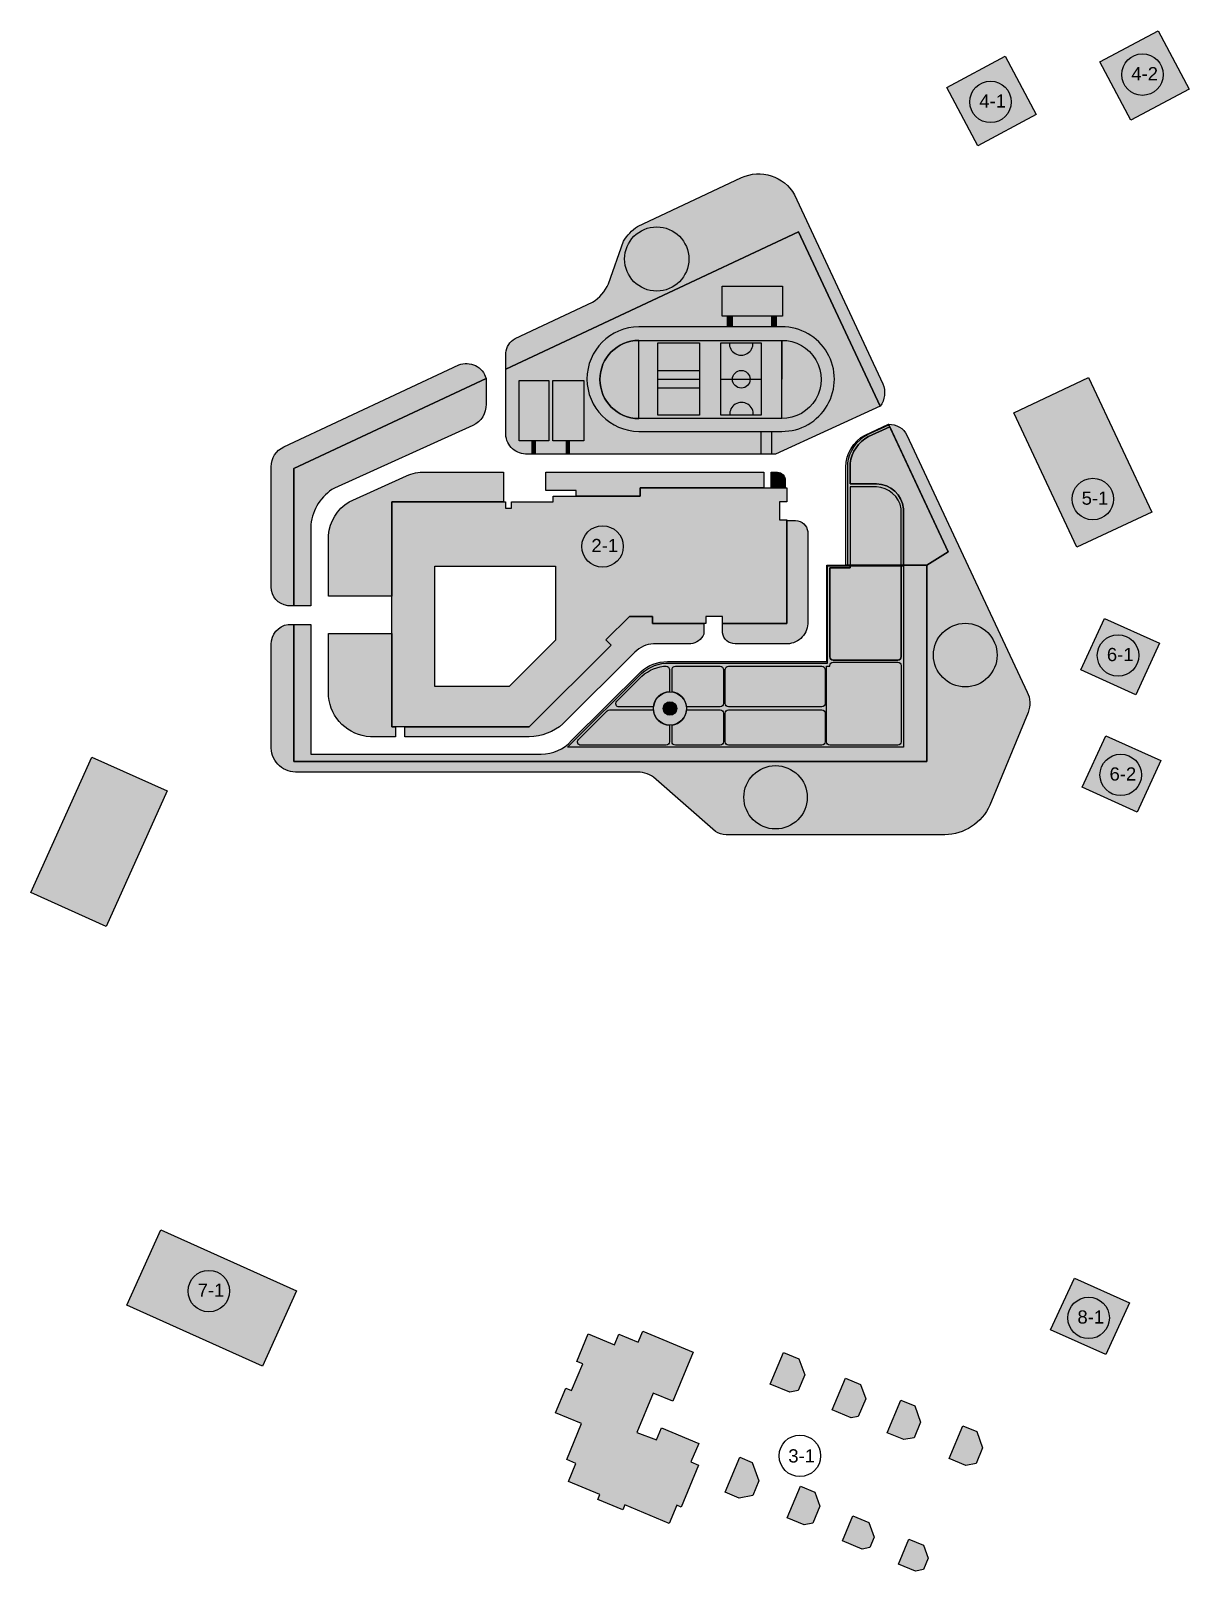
# Model space of a CAD drawing. Header units: millimetres. Extents: x 2242357 to 2245404, y 378014 to 382094.
# Drawn here: x 2244488.4 to 2244839, y 380883.2 to 381349.5 of the extents above; entities that cross this region are included whole.
import ezdxf

# ---------------------------------------------------------------- set-up
doc = ezdxf.new("R2010")
doc.units = ezdxf.units.MM
for name, color, linetype, true_color in [('детский сад', 7, 'Continuous', 0x000000), ('школа_контур_здания', 7, 'Continuous', 0x000000), ('школа_озеленение', 7, 'Continuous', 0x000000), ('школа_стадион', 7, 'Continuous', 0x000000), ('школа_стадион_дорожки_штриховка', 7, 'Continuous', 0x6d6b5f), ('школа_стадион_игра_штриховка', 7, 'Continuous', 0x3e738e), ('школа_стадион_озеленение_штриховка', 7, 'Continuous', 0x50ef34), ('школа_стадион_поле_штриховка', 7, 'Continuous', 0x419b31), ('школа_тропинки_площадки', 7, 'Continuous', 0x000000)]:
    doc.layers.add(name, color=color, linetype=linetype, true_color=true_color)
for name, color, linetype, transparency in [('детский сад_штриховка', 60, 'Continuous', 0.5), ('подписи_мвд', 250, 'Continuous', 0.4), ('торговый_центр_здание', 250, 'Continuous', 0.4), ('торговый_центр_подписи_здание', 250, 'Continuous', 0.4), ('торговый_центр_штриховка_здание', 240, 'Continuous', 0.4)]:
    doc.layers.add(name, color=color, linetype=linetype, transparency=transparency)
for name, color, linetype, true_color, transparency in [('школа_дорожки', 7, 'Continuous', 0x000000, 0.5), ('школа_дорожки_штриховки', 7, 'Continuous', 0xe5d73e, 0.5), ('школа_здание_штриховка', 7, 'Continuous', 0xae5b56, 0.5), ('школа_озеленение_штриховка', 7, 'Continuous', 0x4dd15e, 0.5), ('школа_розовая_площадка', 7, 'Continuous', 0x000000, 0.5), ('школа_розовая_площадка_штриховка', 7, 'Continuous', 0xd8749c, 0.5), ('школа_сад', 7, 'Continuous', 0x000000, 0.5), ('школа_сад_штриховка', 7, 'Continuous', 0x2d8650, 0.5), ('школа_штриховка_тропинки_площадки', 7, 'Continuous', 0xf4c085, 0.5)]:
    doc.layers.add(name, color=color, linetype=linetype, true_color=true_color, transparency=transparency)
doc.styles.get("Standard").update_dxf_attribs({"font": 'arial.ttf'})

msp = doc.modelspace()

# ---------------------------------------------------------------- texts
at = {"layer": 'подписи_мвд', "char_height": 4, "attachment_point": 1}
for s, insert in [('2-1', (2244658.066470641, 381195.6740359081)), ('3-1', (2244717.652889746, 380920.1414432105))]:
    msp.add_mtext_dynamic_manual_height_columns(s, width=36.1200985237956, gutter_width=12.5, heights=[0], dxfattribs=dict(at, insert=insert))
at = {"layer": 'торговый_центр_подписи_здание', "char_height": 4, "attachment_point": 1}
for s, insert in [('4-2', (2244821.442790408, 381338.4734400989)), ('4-1', (2244775.460186686, 381330.2188697064)), ('5-1', (2244806.416274839, 381210.0201700242)), ('6-1', (2244814.044006085, 381162.6768665773)), ('6-2', (2244814.847065655, 381126.532243904)), ('7-1', (2244538.918951245, 380970.2933603727)), ('8-1', (2244805.139510736, 380962.1805488118))]:
    msp.add_mtext_dynamic_manual_height_columns(s, width=36.1200985237956, gutter_width=12.5, heights=[0], dxfattribs=dict(at, insert=insert))

# ---------------------------------------------------------------- blocks, each defined once
blk = doc.blocks.new('A$C4AC02E62')
at = {"layer": 'школа_дорожки_штриховки'}
h = blk.add_hatch(color=256, dxfattribs=at)
h.dxf.hatch_style = 1
edge = h.paths.add_edge_path()
edge.add_line((174.4633956807666, 62.6175263186451), (174.4633956807666, 93.47889421170112))
edge.add_arc((185.8270755572211, 92.03654062064619), 11.45485068502281, 117.9066491774152, 172.7663200540998, ccw=False)
edge.add_line((180.4658346185461, 102.1593218498165), (186.9290976035409, 105.1121931516682))
edge.add_line((186.9290976035409, 105.1121931516682), (187.2152615236118, 104.5001035872265))
edge.add_line((187.2152615236118, 104.5001035872265), (180.754621587228, 101.5484306777362))
edge.add_arc((185.7833552858622, 92.11982371969944), 10.68582199837325, 118.0731649939531, 172.6930768982207)
edge.add_line((175.184311971534, 93.4788942115847), (175.184311971534, 87.21507368609309))
edge.add_line((175.184311971534, 87.21507368609309), (183.1243120287545, 87.21507368603488))
edge.add_arc((183.1841734120703, 79.06811827749111), 8.147175327315177, 4.6902556427817785, 90.42098461649312, ccw=False)
edge.add_line((191.3040663567372, 79.7343047237373), (191.3040663567372, 62.6175263186451))
edge.add_line((191.3040663567372, 62.6175263186451), (190.6575565645471, 62.6175263186451))
edge.add_line((190.6575565645471, 62.6175263186451), (190.6575565645471, 79.7343047237955))
edge.add_arc((182.7667465731823, 78.334582833254), 8.013994240744369, 10.05885580555814, 87.44274897878823)
edge.add_line((183.1243120287545, 86.34059623791836), (175.184311971534, 86.34059623791836))
edge.add_line((175.184311971534, 86.34059623791836), (175.184311971534, 62.6175263186451))
edge.add_line((175.184311971534, 62.6175263186451), (174.4633956807666, 62.6175263186451))
h = blk.add_hatch(color=256, dxfattribs=at)
h.dxf.hatch_style = 1
edge = h.paths.add_edge_path()
edge.add_line((120.5335660534911, 33.00400760630146), (168.3885185029358, 33.00400760630146))
edge.add_line((168.3885185029358, 33.00400760630146), (168.3885185029358, 62.41468411381356))
edge.add_line((168.3885185029358, 62.41468411381356), (175.184311971534, 62.41468411381356))
edge.add_line((175.184311971534, 62.41468411381356), (175.184311971534, 61.80294204247184))
edge.add_line((175.184311971534, 61.80294204247184), (169.0664443718269, 61.80294204247184))
edge.add_line((169.0664443718269, 61.80294204247184), (169.0664443718269, 34.9373064073734))
edge.add_arc((170.0664443718269, 34.9373064073734), 1, 180, 270)
edge.add_line((170.0664443718269, 33.9373064073734), (189.6575565645471, 33.93730640743161))
edge.add_arc((189.6575565646344, 34.93730640734429), 0.9999999999126885, 269.9999999949974, 360.0000000016676)
edge.add_line((190.6575565645471, 34.9373064073734), (190.6575565645471, 62.41468411381356))
edge.add_line((190.6575565645471, 62.41468411381356), (191.3040663567372, 62.41468411381356))
edge.add_line((191.3040663567372, 62.41468411381356), (191.3040663567372, 7.512140350649133))
edge.add_line((191.3040663567372, 7.512140350649133), (90.6172829605639, 7.512140350649133))
edge.add_line((90.6172829605639, 7.512140350649133), (89.65896267443895, 7.512140350649133))
edge.add_line((89.65896267443895, 7.512140350649133), (112.1165984622203, 29.93307498807553))
edge.add_arc((120.2598098608171, 20.6840406806503), 12.32300805413053, 88.72706689856187, 131.3619526215606, ccw=False)
edge = h.paths.add_edge_path(flags=16)
edge.add_line((168.0693973009475, 9.15263952803798), (168.0693973009475, 32.02757314615883))
edge.add_line((168.0693973009475, 32.02757314615883), (169.0532165500335, 32.02757314615883))
edge.add_line((169.0532165500335, 32.02757314615883), (169.0532165500335, 32.30987864197232))
edge.add_arc((170.0532165500335, 32.30987864197232), 1, 90, 180, ccw=False)
edge.add_line((170.0532165500335, 33.30987864197232), (189.6575565645471, 33.30987864197232))
edge.add_arc((189.6575565645471, 32.30987864197232), 1, 0, 90, ccw=False)
edge.add_line((190.6575565645471, 32.30987864197232), (190.6575565645471, 9.15263952803798))
edge.add_arc((189.6575565645471, 9.15263952803798), 1, -90, 0, ccw=False)
edge.add_line((189.6575565645471, 8.15263952803798), (169.0693973009475, 8.15263952803798))
edge.add_arc((169.0693973009475, 9.15263952803798), 1, 180, 270, ccw=False)
edge = h.paths.add_edge_path(flags=16)
edge.add_line((138.374236728996, 18.82021868252195), (166.5965026700869, 18.82021868252195))
edge.add_arc((166.5965026700869, 17.82021868252195), 1, 0, 90, ccw=False)
edge.add_line((167.5965026700869, 17.82021868252195), (167.5965026700869, 9.15263952803798))
edge.add_arc((166.5965026700869, 9.15263952803798), 1, -90, 0, ccw=False)
edge.add_line((166.5965026700869, 8.15263952803798), (138.374236728996, 8.15263952803798))
edge.add_arc((138.374236728996, 9.15263952803798), 1, 180, 270, ccw=False)
edge.add_line((137.374236728996, 9.15263952803798), (137.374236728996, 17.82021868252195))
edge.add_arc((138.374236728996, 17.82021868252195), 1, 90, 180, ccw=False)
edge = h.paths.add_edge_path(flags=16)
edge.add_line((138.374236728996, 32.02757314615883), (166.5965026700869, 32.02757314615883))
edge.add_arc((166.5965026700869, 31.02757314615883), 1, 0, 90, ccw=False)
edge.add_line((167.5965026700869, 31.02757314615883), (167.5965026700869, 20.74306035437621))
edge.add_arc((166.5965026700869, 20.74306035437621), 1, -90, 0, ccw=False)
edge.add_line((166.5965026700869, 19.74306035437621), (138.374236728996, 19.74306035437621))
edge.add_arc((138.374236728996, 20.74306035437621), 1, 180, 270, ccw=False)
edge.add_line((137.374236728996, 20.74306035437621), (137.374236728996, 31.02757314615883))
edge.add_arc((138.374236728996, 31.02757314615883), 1, 90, 180, ccw=False)
edge = h.paths.add_edge_path(flags=16)
edge.add_line((121.2974727642722, 9.15263952803798), (121.2974727642722, 14.26213682920206))
edge.add_arc((120.6807255713649, 19.26072525927641), 5.036493164219745, 277.0338481047763, 354.9823305389667)
edge.add_line((125.6979177491739, 18.82021868252195), (135.8616586327553, 18.82021868252195))
edge.add_arc((135.8616586327553, 17.82021868252195), 1, 0, 90, ccw=False)
edge.add_line((136.8616586327553, 17.82021868252195), (136.8616586327553, 9.15263952803798))
edge.add_arc((135.8616586327553, 9.15263952803798), 1, -90, 0, ccw=False)
edge.add_line((135.8616586327553, 8.15263952803798), (122.2974727642722, 8.15263952803798))
edge.add_arc((122.2974727642722, 9.15263952803798), 1, 180, 270, ccw=False)
edge = h.paths.add_edge_path(flags=16)
edge.add_line((121.2974727642722, 24.25931368989404), (121.2974727642722, 31.02757314615883))
edge.add_arc((122.2974727642722, 31.02757314615883), 1, 90, 180, ccw=False)
edge.add_line((122.2974727642722, 32.02757314615883), (135.8616586327553, 32.02757314615883))
edge.add_arc((135.8616586327553, 31.02757314615883), 1, 0, 90, ccw=False)
edge.add_line((136.8616586327553, 31.02757314615883), (136.8616586327553, 20.74306035437621))
edge.add_arc((135.8616586327553, 20.74306035437621), 1, -90, 0, ccw=False)
edge.add_line((135.8616586327553, 19.74306035437621), (125.6940693906508, 19.74306035437621))
edge.add_arc((120.6807255711358, 19.2607252595323), 5.036493164533027, 5.495527006585802, 82.96615189303729)
edge = h.paths.add_edge_path(flags=16)
edge.add_line((104.5787040744908, 21.45074516226305), (111.4533565486781, 28.31416280951817))
edge.add_arc((120.0892807902359, 20.38769465725507), 11.72211947024798, 96.79098765393587, 137.4527860637202, ccw=False)
edge.add_line((118.703166206833, 32.02757314615883), (119.5038034538738, 32.02757314615883))
edge.add_arc((119.5038034538738, 31.02757314615883), 1, 0, 90, ccw=False)
edge.add_line((120.5038034538738, 31.02757314615883), (120.5038034538738, 24.29411000147229))
edge.add_arc((120.6807255712298, 19.26072525960249), 5.036493164424772, 92.01310241858758, 174.5044729940978)
edge.add_line((115.6673817518167, 19.74306035437621), (105.2852323562838, 19.74306035437621))
edge.add_arc((105.2852323561899, 20.74306035442143), 1.000000000045219, 134.9531442237498, 270.00000000538284, ccw=False)
edge = h.paths.add_edge_path(flags=16)
edge.add_arc((120.6807255712338, 19.26072525954805), 2.048422809284821, 0, 360)
edge = h.paths.add_edge_path(flags=16)
edge.add_line((102.3576062433422, 18.82021868252195), (115.6635333932936, 18.82021868252195))
edge.add_arc((120.6807255713204, 19.26072525952403), 5.036493164458339, 185.0176694636228, 267.9868975803938)
edge.add_line((120.5038034538738, 14.22734051762382), (120.5038034538738, 9.15263952803798))
edge.add_arc((119.5038034538738, 9.15263952803798), 1, -90, 0, ccw=False)
edge.add_line((119.5038034538738, 8.15263952803798), (93.67583900410682, 8.15263952803798))
edge.add_arc((93.67583900405279, 9.1526395281962), 1.00000000015822, 134.9531442205175, 270.0000000030957, ccw=False)
edge.add_line((92.96931072231382, 9.860324336157646), (101.6510779615492, 18.5279034905252))
edge.add_arc((102.3576062431006, 17.82021868233269), 1.000000000189262, 89.99999998616067, 134.9531442035607, ccw=False)
at = {"layer": 'школа_здание_штриховка'}
h = blk.add_hatch(color=256, dxfattribs=at)
h.dxf.hatch_style = 1
h.paths.add_polyline_path([(36.49886740278453, 13.73021093499847), (36.49886740278453, 81.78390209097415), (70.93915503239259, 81.78390209097415), (70.93915503239259, 79.87416882975958), (72.70176229206845, 79.87416882975958), (72.70176229206845, 81.78390209097415), (85.36905517848209, 81.78390209097415), (85.36905517848209, 83.51978557556868), (111.6312419571914, 83.51978557556868), (111.6312419571914, 86.09746797895059), (156.0634955060668, 86.09746797895059), (156.0634955060668, 81.78390209097415), (153.776735806372, 81.78390209097415), (153.776735806372, 76.38279474317096), (156.0634955060668, 76.38279474317096), (156.0634955060668, 44.9708850919269), (136.5574187305756, 44.9708850919269), (136.5574187305756, 47.13028231821954), (131.5143116549589, 47.13028231821954), (131.5143116549589, 44.9708850919269), (115.4292803020217, 44.9708850919269), (115.4292803020217, 47.13028231821954), (108.3833717247471, 47.13028231821954), (101.2907251650468, 40.04113100696122), (102.8520034584217, 38.4807791725616), (78.08923215512186, 13.73021093499847)])
h.paths.add_polyline_path([(49.51669756742194, 25.92845240910538), (49.51669756742194, 62.37677701958455), (86.02879279246554, 62.37677701958455), (86.02879279246554, 39.90303151367698), (72.04732363577932, 25.92845240910538)], flags=16)
h = blk.add_hatch(color=256, dxfattribs=at)
h.dxf.hatch_style = 1
edge = h.paths.add_edge_path()
edge.add_arc((120.6807255712338, 19.26072525954805), 2.048422809284821, 0, 360)
at = {"layer": 'школа_озеленение_штриховка'}
h = blk.add_hatch(color=256, dxfattribs=at)
h.dxf.hatch_style = 1
edge = h.paths.add_edge_path()
edge.add_line((12.00590179441497, 50.38375671044923), (6.823902589734644, 50.38375671044923))
edge.add_line((6.823902589734644, 50.38375671044923), (6.823902589734644, 91.88729088380933))
edge.add_line((6.823902589734644, 91.88729088380933), (65.01309084938839, 119.1908709851559))
edge.add_line((65.01309084938839, 119.1908709851559), (65.01309084938839, 111.390649775276))
edge.add_arc((58.25403314416168, 111.0996899301986), 6.765317338753004, -65.98962649243538, 2.4649123998875098, ccw=False)
edge.add_line((61.00685454020277, 104.9197633080184), (19.12888786196709, 85.957166781649))
edge.add_arc((26.40794723767085, 73.44194531742225), 14.47810324917123, 120.1829893426612, 174.1245112562426)
edge.add_line((12.00590179441497, 74.924025188433), (12.00590179441497, 50.38375671044923))
h = blk.add_hatch(color=256, dxfattribs=at)
h.dxf.hatch_style = 1
edge = h.paths.add_edge_path()
edge.add_line((17.36316963844001, 53.2686172905378), (17.36316963844001, 71.69277219614014))
edge.add_arc((30.15630144481212, 70.76802431836292), 12.82651082924203, 120.94491055019029, 175.8655818290595, ccw=False)
edge.add_line((23.5607341453433, 81.76883665431524), (40.97826473787427, 89.65559982141713))
edge.add_arc((46.22412332709227, 78.46247572592969), 12.36143435670204, 88.96449214993862, 115.11098079879639, ccw=False)
edge.add_line((46.44751963298768, 90.82189130457118), (70.31248697265983, 90.81755477306433))
edge.add_line((70.31248697265983, 90.81755477306433), (70.31248697265983, 81.78390209097415))
edge.add_line((70.31248697265983, 81.78390209097415), (36.49886740278453, 81.78390209097415))
edge.add_line((36.49886740278453, 81.78390209097415), (36.49886740278453, 53.2686172905378))
edge.add_line((36.49886740278453, 53.2686172905378), (17.36316963844001, 53.2686172905378))
h = blk.add_hatch(color=256, dxfattribs=at)
h.dxf.hatch_style = 1
h.paths.add_polyline_path([(83.1500880648382, 85.20991911902092), (83.1500880648382, 90.81755477306433), (149.0676312325522, 90.81755477306433), (149.0676312325522, 86.09746797895059), (111.6312419571914, 86.09746797895059), (111.6312419571914, 83.51978557556868), (92.25744339963421, 83.51978557556868), (92.25744339963421, 85.20991911902092)])
h = blk.add_hatch(color=256, dxfattribs=at)
h.dxf.hatch_style = 1
edge = h.paths.add_edge_path()
edge.add_line((151.3428165884688, 86.09746797895059), (151.3428165884688, 90.81755477306433))
edge.add_line((151.3428165884688, 90.81755477306433), (153.1897512120195, 90.81755477306433))
edge.add_arc((153.0557355918114, 88.32467262410586), 2.496481843526119, -2.7873080099590766, 86.92278069171391, ccw=False)
edge.add_line((155.5492639322765, 88.20327241672203), (155.5492639322765, 86.09746797895059))
edge.add_line((155.5492639322765, 86.09746797895059), (151.3428165884688, 86.09746797895059))
h = blk.add_hatch(color=256, dxfattribs=at)
h.dxf.hatch_style = 1
edge = h.paths.add_edge_path()
edge.add_line((156.0634955060668, 76.20371640170924), (158.7090598735958, 76.20371640170924))
edge.add_arc((158.5525699732807, 72.3652413035178), 3.841663724005059, 6.4576188956390865, 87.66541452367551, ccw=False)
edge.add_line((162.3698595669121, 72.7973064915277), (162.3698595669121, 44.93689942127094))
edge.add_arc((155.9824769981123, 45.21294228132307), 6.393344644299465, 266.3522637858952, 357.52539398999625, ccw=False)
edge.add_line((155.5757195758633, 38.83255011937581), (140.3786057638936, 38.83255011937581))
edge.add_arc((140.4130120021061, 42.73511528281981), 3.902716828589368, 188.9127372885077, 269.4948755285761, ccw=False)
edge.add_line((136.5574187305756, 42.13046731194481), (136.5574187305756, 44.9708850919269))
edge.add_line((136.5574187305756, 44.9708850919269), (156.0634955060668, 44.9708850919269))
edge.add_line((156.0634955060668, 44.9708850919269), (156.0634955060668, 76.20371640170924))
h = blk.add_hatch(color=256, dxfattribs=at)
h.dxf.hatch_style = 1
edge = h.paths.add_edge_path()
edge.add_line((6.823902589734644, 44.71468542097136), (12.00590179441497, 44.71468542097136))
edge.add_line((12.00590179441497, 44.71468542097136), (12.00590179441497, 5.461235842201859))
edge.add_line((12.00590179441497, 5.461235842201859), (81.73305765120313, 5.461235842201859))
edge.add_arc((81.76939589705489, 17.7485628549569), 12.2873807455654, 269.830555331503, 318.0262892227325)
edge.add_line((90.90447082137689, 9.530890939291567), (111.815327739343, 30.40757451439276))
edge.add_arc((119.9423956573581, 21.19437273823807), 12.28545155507804, 90.09614878296719, 131.4158750662944, ccw=False)
edge.add_line((119.9217792931013, 33.47980699501932), (168.1256155436859, 33.47980699501932))
edge.add_line((168.1256155436859, 33.47980699501932), (168.1256155436859, 62.6175263186451))
edge.add_line((168.1256155436859, 62.6175263186451), (173.8929458647035, 62.6175263186451))
edge.add_line((173.8929458647035, 62.6175263186451), (198.3908719057217, 62.6175263186451))
edge.add_line((198.3908719057217, 62.6175263186451), (198.3908719057217, 3.263931521913037))
edge.add_line((198.3908719057217, 3.263931521913037), (6.823902589734644, 3.263931521913037))
edge.add_line((6.823902589734644, 3.263931521913037), (6.823902589734644, 44.71468542097136))
edge = h.paths.add_edge_path(flags=16)
edge.add_line((120.5335660534911, 33.00400760630146), (168.3885185029358, 33.00400760630146))
edge.add_line((168.3885185029358, 33.00400760630146), (168.3885185029358, 62.41468411381356))
edge.add_line((168.3885185029358, 62.41468411381356), (175.184311971534, 62.41468411381356))
edge.add_line((175.184311971534, 62.41468411381356), (175.184311971534, 61.80294204247184))
edge.add_line((175.184311971534, 61.80294204247184), (169.0664443718269, 61.80294204247184))
edge.add_line((169.0664443718269, 61.80294204247184), (169.0664443718269, 34.9373064073734))
edge.add_arc((170.0664443718269, 34.9373064073734), 1, 180, 270)
edge.add_line((170.0664443718269, 33.9373064073734), (189.6575565645471, 33.93730640743161))
edge.add_arc((189.6575565646344, 34.93730640734429), 0.9999999999126885, 269.9999999949974, 360.0000000016676)
edge.add_line((190.6575565645471, 34.9373064073734), (190.6575565645471, 62.41468411381356))
edge.add_line((190.6575565645471, 62.41468411381356), (191.3040663567372, 62.41468411381356))
edge.add_line((191.3040663567372, 62.41468411381356), (191.3040663567372, 7.512140350649133))
edge.add_line((191.3040663567372, 7.512140350649133), (90.6172829605639, 7.512140350649133))
edge.add_line((90.6172829605639, 7.512140350649133), (89.65896267443895, 7.512140350649133))
edge.add_line((89.65896267443895, 7.512140350649133), (112.1165984622203, 29.93307498807553))
edge.add_arc((120.2598098608171, 20.6840406806503), 12.32300805413053, 88.72706689856187, 131.3619526215606, ccw=False)
edge = h.paths.add_edge_path(flags=0)
edge.add_line((190.6575565645471, 62.41468411381356), (190.6575565645471, 34.9373064073734))
edge.add_arc((189.6575565645471, 34.9373064073734), 1, -90, 0, ccw=False)
edge.add_line((189.6575565645471, 33.9373064073734), (170.0664443718269, 33.9373064073734))
edge.add_arc((170.0664443718269, 34.9373064073734), 1, 180, 270, ccw=False)
edge.add_line((169.0664443718269, 34.9373064073734), (169.0664443718269, 61.80294204247184))
edge.add_line((169.0664443718269, 61.80294204247184), (175.184311971534, 61.80294204247184))
edge.add_line((175.184311971534, 61.80294204247184), (175.184311971534, 62.41468411381356))
edge.add_line((175.184311971534, 62.41468411381356), (190.6575565645471, 62.41468411381356))
h = blk.add_hatch(color=256, dxfattribs=at)
h.dxf.hatch_style = 1
edge = h.paths.add_edge_path()
edge.add_line((130.8859901181422, 44.9708850919269), (130.8859901181422, 41.77361777029))
edge.add_arc((126.4452031590982, 43.60996128247396), 4.805491266286483, 276.1969756279911, 337.53404500410386, ccw=False)
edge.add_line((126.9639409435913, 38.83255011937581), (115.685569350142, 38.83255011937581))
edge.add_arc((115.9665226822406, 30.78610335226047), 8.051350219114688, 91.99975264118852, 136.9184829485707)
edge.add_line((110.0859561348334, 36.28548308386235), (88.30026795389131, 14.58865130797494))
edge.add_arc((77.74869613625368, 26.96622571561557), 16.26468616480026, 271.26223588733285, 310.4467599116266, ccw=False)
edge.add_line((78.1069809901528, 10.70548624894582), (40.43414439912885, 10.70548624894582))
edge.add_line((40.43414439912885, 10.70548624894582), (40.43414439912885, 13.73021093499847))
edge.add_line((40.43414439912885, 13.73021093499847), (78.08923215512186, 13.73021093499847))
edge.add_line((78.08923215512186, 13.73021093499847), (102.8520034584217, 38.4807791725616))
edge.add_line((102.8520034584217, 38.4807791725616), (101.2907251650468, 40.04113100696122))
edge.add_line((101.2907251650468, 40.04113100696122), (108.3833717247471, 47.13028231821954))
edge.add_line((108.3833717247471, 47.13028231821954), (115.4292803020217, 47.13028231821954))
edge.add_line((115.4292803020217, 47.13028231821954), (115.4292803020217, 44.9708850919269))
edge.add_line((115.4292803020217, 44.9708850919269), (130.8859901181422, 44.9708850919269))
h = blk.add_hatch(color=256, dxfattribs=at)
h.dxf.hatch_style = 1
edge = h.paths.add_edge_path()
edge.add_line((36.49886740278453, 41.97491751168855), (36.49886740278453, 13.73021093499847))
edge.add_line((36.49886740278453, 13.73021093499847), (37.64968790253624, 13.73021093499847))
edge.add_line((37.64968790253624, 13.73021093499847), (37.64968790253624, 10.70548624894582))
edge.add_line((37.64968790253624, 10.70548624894582), (30.00896731438115, 10.70548624894582))
edge.add_arc((30.71847548051516, 24.09276379527349), 13.40606586363874, 184.9875238162907, 266.9662371194085, ccw=False)
edge.add_line((17.36316963844001, 22.92725626425818), (17.36316963844001, 41.97491751168855))
edge.add_line((17.36316963844001, 41.97491751168855), (36.49886740278453, 41.97491751168855))
h = blk.add_hatch(color=256, dxfattribs=at)
h.dxf.hatch_style = 1
edge = h.paths.add_edge_path()
edge.add_line((168.0693973009475, 9.15263952803798), (168.0693973009475, 32.02757314615883))
edge.add_line((168.0693973009475, 32.02757314615883), (169.0532165500335, 32.02757314615883))
edge.add_line((169.0532165500335, 32.02757314615883), (169.0532165500335, 32.30987864197232))
edge.add_arc((170.0532165500335, 32.30987864197232), 1, 90, 180, ccw=False)
edge.add_line((170.0532165500335, 33.30987864197232), (189.6575565645471, 33.30987864197232))
edge.add_arc((189.6575565645471, 32.30987864197232), 1, 0, 90, ccw=False)
edge.add_line((190.6575565645471, 32.30987864197232), (190.6575565645471, 9.15263952803798))
edge.add_arc((189.6575565645471, 9.15263952803798), 1, -90, 0, ccw=False)
edge.add_line((189.6575565645471, 8.15263952803798), (169.0693973009475, 8.15263952803798))
edge.add_arc((169.0693973009475, 9.15263952803798), 1, 180, 270, ccw=False)
h = blk.add_hatch(color=256, dxfattribs=at)
h.dxf.hatch_style = 1
edge = h.paths.add_edge_path()
edge.add_line((104.5787040744908, 21.45074516226305), (111.4533565486781, 28.31416280951817))
edge.add_arc((120.0892807902359, 20.38769465725507), 11.72211947024798, 96.79098765393587, 137.4527860637202, ccw=False)
edge.add_line((118.703166206833, 32.02757314615883), (119.5038034538738, 32.02757314615883))
edge.add_arc((119.5038034538738, 31.02757314615883), 1, 0, 90, ccw=False)
edge.add_line((120.5038034538738, 31.02757314615883), (120.5038034538738, 24.29411000147229))
edge.add_arc((120.6807255712298, 19.26072525960249), 5.036493164424772, 92.01310241858758, 174.5044729940978)
edge.add_line((115.6673817518167, 19.74306035437621), (105.2852323562838, 19.74306035437621))
edge.add_arc((105.2852323561899, 20.74306035442143), 1.000000000045219, 134.9531442237498, 270.00000000538284, ccw=False)
h = blk.add_hatch(color=256, dxfattribs=at)
h.dxf.hatch_style = 1
edge = h.paths.add_edge_path()
edge.add_line((121.2974727642722, 24.25931368989404), (121.2974727642722, 31.02757314615883))
edge.add_arc((122.2974727642722, 31.02757314615883), 1, 90, 180, ccw=False)
edge.add_line((122.2974727642722, 32.02757314615883), (135.8616586327553, 32.02757314615883))
edge.add_arc((135.8616586327553, 31.02757314615883), 1, 0, 90, ccw=False)
edge.add_line((136.8616586327553, 31.02757314615883), (136.8616586327553, 20.74306035437621))
edge.add_arc((135.8616586327553, 20.74306035437621), 1, -90, 0, ccw=False)
edge.add_line((135.8616586327553, 19.74306035437621), (125.6940693906508, 19.74306035437621))
edge.add_arc((120.6807255711358, 19.2607252595323), 5.036493164533027, 5.495527006585802, 82.96615189303729)
h = blk.add_hatch(color=256, dxfattribs=at)
h.dxf.hatch_style = 1
edge = h.paths.add_edge_path()
edge.add_line((138.374236728996, 32.02757314615883), (166.5965026700869, 32.02757314615883))
edge.add_arc((166.5965026700869, 31.02757314615883), 1, 0, 90, ccw=False)
edge.add_line((167.5965026700869, 31.02757314615883), (167.5965026700869, 20.74306035437621))
edge.add_arc((166.5965026700869, 20.74306035437621), 1, -90, 0, ccw=False)
edge.add_line((166.5965026700869, 19.74306035437621), (138.374236728996, 19.74306035437621))
edge.add_arc((138.374236728996, 20.74306035437621), 1, 180, 270, ccw=False)
edge.add_line((137.374236728996, 20.74306035437621), (137.374236728996, 31.02757314615883))
edge.add_arc((138.374236728996, 31.02757314615883), 1, 90, 180, ccw=False)
h = blk.add_hatch(color=256, dxfattribs=at)
h.dxf.hatch_style = 1
edge = h.paths.add_edge_path()
edge.add_line((102.3576062433422, 18.82021868252195), (115.6635333932936, 18.82021868252195))
edge.add_arc((120.6807255713204, 19.26072525952403), 5.036493164458339, 185.0176694636228, 267.9868975803938)
edge.add_line((120.5038034538738, 14.22734051762382), (120.5038034538738, 9.15263952803798))
edge.add_arc((119.5038034538738, 9.15263952803798), 1, -90, 0, ccw=False)
edge.add_line((119.5038034538738, 8.15263952803798), (93.67583900410682, 8.15263952803798))
edge.add_arc((93.67583900405279, 9.1526395281962), 1.00000000015822, 134.9531442205175, 270.0000000030957, ccw=False)
edge.add_line((92.96931072231382, 9.860324336157646), (101.6510779615492, 18.5279034905252))
edge.add_arc((102.3576062431006, 17.82021868233269), 1.000000000189262, 89.99999998616067, 134.9531442035607, ccw=False)
h = blk.add_hatch(color=256, dxfattribs=at)
h.dxf.hatch_style = 1
edge = h.paths.add_edge_path()
edge.add_line((121.2974727642722, 9.15263952803798), (121.2974727642722, 14.26213682920206))
edge.add_arc((120.6807255713649, 19.26072525927641), 5.036493164219745, 277.0338481047763, 354.9823305389667)
edge.add_line((125.6979177491739, 18.82021868252195), (135.8616586327553, 18.82021868252195))
edge.add_arc((135.8616586327553, 17.82021868252195), 1, 0, 90, ccw=False)
edge.add_line((136.8616586327553, 17.82021868252195), (136.8616586327553, 9.15263952803798))
edge.add_arc((135.8616586327553, 9.15263952803798), 1, -90, 0, ccw=False)
edge.add_line((135.8616586327553, 8.15263952803798), (122.2974727642722, 8.15263952803798))
edge.add_arc((122.2974727642722, 9.15263952803798), 1, 180, 270, ccw=False)
h = blk.add_hatch(color=256, dxfattribs=at)
h.dxf.hatch_style = 1
edge = h.paths.add_edge_path()
edge.add_line((138.374236728996, 18.82021868252195), (166.5965026700869, 18.82021868252195))
edge.add_arc((166.5965026700869, 17.82021868252195), 1, 0, 90, ccw=False)
edge.add_line((167.5965026700869, 17.82021868252195), (167.5965026700869, 9.15263952803798))
edge.add_arc((166.5965026700869, 9.15263952803798), 1, -90, 0, ccw=False)
edge.add_line((166.5965026700869, 8.15263952803798), (138.374236728996, 8.15263952803798))
edge.add_arc((138.374236728996, 9.15263952803798), 1, 180, 270, ccw=False)
edge.add_line((137.374236728996, 9.15263952803798), (137.374236728996, 17.82021868252195))
edge.add_arc((138.374236728996, 17.82021868252195), 1, 90, 180, ccw=False)
at = {"layer": 'школа_розовая_площадка_штриховка'}
h = blk.add_hatch(color=256, dxfattribs=at)
h.dxf.hatch_style = 1
edge = h.paths.add_edge_path()
edge.add_line((175.184311971534, 87.21507368609309), (175.184311971534, 93.4788942115847))
edge.add_arc((185.783355287668, 92.11982371845292), 10.68582200032292, 118.07316499935109, 172.6930768928228, ccw=False)
edge.add_line((180.754621587228, 101.5484306777362), (187.2152615236118, 104.5001035872265))
edge.add_line((187.2152615236118, 104.5001035872265), (204.8914741249755, 66.69161511404673))
edge.add_line((204.8914741249755, 66.69161511404673), (198.3908719057217, 62.6175263186451))
edge.add_line((198.3908719057217, 62.6175263186451), (191.3040663567372, 62.6175263186451))
edge.add_line((191.3040663567372, 62.6175263186451), (191.3040663567372, 79.7343047237373))
edge.add_arc((183.1841734125433, 79.06811827800828), 8.147175326801495, 4.690255639428922, 90.42098461984591)
edge.add_line((183.1243120287545, 87.21507368603488), (175.184311971534, 87.21507368609309))
h = blk.add_hatch(color=256, dxfattribs=at)
h.dxf.hatch_style = 1
edge = h.paths.add_edge_path()
edge.add_line((175.184311971534, 62.6175263186451), (190.6575565645471, 62.6175263186451))
edge.add_line((190.6575565645471, 62.6175263186451), (190.6575565645471, 79.73430472362088))
edge.add_arc((182.7667465736549, 78.33458283382996), 8.013994240147914, 10.05885580086459, 87.44274898198016)
edge.add_line((183.1243120287545, 86.34059623791836), (175.184311971534, 86.34059623791836))
edge.add_line((175.184311971534, 86.34059623791836), (175.184311971534, 62.6175263186451))
at = {"layer": 'школа_сад_штриховка'}
h = blk.add_hatch(color=256, dxfattribs=at)
h.dxf.hatch_style = 1
edge = h.paths.add_edge_path()
edge.add_line((190.6575565645471, 62.41468411381356), (190.6575565645471, 34.9373064073734))
edge.add_arc((189.6575565645471, 34.9373064073734), 1, -90, 0, ccw=False)
edge.add_line((189.6575565645471, 33.9373064073734), (170.0664443718269, 33.9373064073734))
edge.add_arc((170.0664443718269, 34.9373064073734), 1, 180, 270, ccw=False)
edge.add_line((169.0664443718269, 34.9373064073734), (169.0664443718269, 61.80294204247184))
edge.add_line((169.0664443718269, 61.80294204247184), (175.184311971534, 61.80294204247184))
edge.add_line((175.184311971534, 61.80294204247184), (175.184311971534, 62.41468411381356))
edge.add_line((175.184311971534, 62.41468411381356), (190.6575565645471, 62.41468411381356))
at = {"layer": 'школа_стадион_дорожки_штриховка'}
h = blk.add_hatch(color=256, dxfattribs=at)
h.dxf.hatch_style = 1
h.paths.add_polyline_path([(136.5144283096306, 147.0834467848763), (154.7274855007418, 147.0834467848763), (154.7274855007418, 138.0145012910943), (136.5144283096306, 138.0145012910943)])
h = blk.add_hatch(color=256, dxfattribs=at)
h.dxf.hatch_style = 1
h.paths.add_polyline_path([(138.1315295291133, 138.0145012910943), (139.5386390769854, 138.0145012910943), (139.5386390769854, 134.8015482753981), (138.1315295291133, 134.8015482753981)])
h = blk.add_hatch(color=256, dxfattribs=at)
h.dxf.hatch_style = 1
h.paths.add_polyline_path([(151.4916295842268, 138.0145012910943), (152.8276395895518, 138.0145012910943), (152.8276395895518, 134.8015482753981), (151.4916295842268, 134.8015482753981)])
h = blk.add_hatch(color=256, dxfattribs=at)
h.dxf.hatch_style = 1
edge = h.paths.add_edge_path()
edge.add_arc((154.5719765024257, 118.9629186202656), 15.83884499441257, 269.7012293057126, 450.2987706942874)
edge.add_line((154.4893847075291, 134.8015482753981), (111.2410212126561, 134.8015482753981))
edge.add_arc((111.4054356012505, 118.9629186200909), 15.83948299185148, 90.59474287987095, 269.405257120129)
edge.add_line((111.2410212126561, 103.1242889647838), (154.4893847075291, 103.124288965133))
edge = h.paths.add_edge_path(flags=16)
edge.add_line((154.4893847242929, 107.0143411110621), (111.2410212126561, 107.0143411112949))
edge.add_arc((111.3174238856874, 118.851811620174), 11.83771706947871, 90.36979943643041, 269.6302005635696, ccw=False)
edge.add_line((111.2410212126561, 130.689282129053), (154.4893847075291, 130.689282129053))
edge.add_arc((154.5716764228414, 118.8518116201158), 11.83775654321242, -90.39830232486861, 90.39830232486861, ccw=False)
h = blk.add_hatch(color=256, dxfattribs=at)
h.dxf.hatch_style = 1
h.paths.add_polyline_path([(74.9951359028928, 100.2851783260703), (74.9951359028928, 118.5184906194918), (84.0578473387286, 118.5184906194918), (84.0578473387286, 100.2851783260703)])
h = blk.add_hatch(color=256, dxfattribs=at)
h.dxf.hatch_style = 1
h.paths.add_polyline_path([(85.1904795835726, 118.5184906194918), (94.59380743140355, 118.5184906194918), (94.59380743140355, 100.2851783260703), (85.1904795835726, 100.2851783260703)])
h = blk.add_hatch(color=256, dxfattribs=at)
h.dxf.hatch_style = 1
h.paths.add_polyline_path([(148.2739619226195, 96.26702634454705), (148.2739619226195, 103.1242889650166), (151.4271439523436, 103.1242889650166), (151.4271439523436, 96.26702634454705)])
h = blk.add_hatch(color=256, dxfattribs=at)
h.dxf.hatch_style = 1
h.paths.add_polyline_path([(78.9932450526394, 100.2851783260703), (79.8447860837914, 100.2851783260703), (79.8447860837914, 96.26702634454705), (78.9932450526394, 96.26702634454705)])
h = blk.add_hatch(color=256, dxfattribs=at)
h.dxf.hatch_style = 1
h.paths.add_polyline_path([(89.35558998445049, 96.26702634454705), (89.35558998445049, 100.2851783260703), (90.13603147258982, 100.2851783260703), (90.13603147258982, 96.26702634454705)])
at = {"layer": 'школа_стадион_игра_штриховка'}
h = blk.add_hatch(color=256, dxfattribs=at)
h.dxf.hatch_style = 1
edge = h.paths.add_edge_path()
edge.add_line((111.2410212513059, 107.0143411110621), (111.2410212126561, 130.689282129053))
edge.add_arc((111.3174238861546, 118.8518116200659), 11.83771706958982, 90.36979943868806, 269.6302007483853)
h = blk.add_hatch(color=256, dxfattribs=at)
h.dxf.hatch_style = 1
edge = h.paths.add_edge_path()
edge.add_arc((154.5716764233071, 118.8518116200592), 11.83775654315901, -90.39830224598398, 90.39830232937823, ccw=False)
edge.add_line((154.4893847242929, 107.0143411110621), (154.4893847070634, 130.689282129053))
at = {"layer": 'школа_стадион_озеленение_штриховка'}
h = blk.add_hatch(color=256, dxfattribs=at)
h.dxf.hatch_style = 1
edge = h.paths.add_edge_path()
edge.add_arc((77.20329052207448, 102.4846926908573), 6.230163834081754, 182.7862850065114, 273.62970961401356, ccw=False)
edge.add_line((70.98049197532237, 102.1818401755299), (70.98049197532237, 121.9908999855979))
edge.add_line((70.98049197532237, 121.9908999855979), (159.5979580204003, 163.5720623096568))
edge.add_line((159.5979580204003, 163.5720623096568), (184.3034362150356, 110.7283446759102))
edge.add_line((184.3034362150356, 110.7283446759102), (152.6504131294787, 96.26702634454705))
edge.add_line((152.6504131294787, 96.26702634454705), (77.59770984901115, 96.26702634454705))
edge = h.paths.add_edge_path(flags=16)
edge.add_arc((154.5719765024257, 118.9629186202656), 15.83884499441257, 269.7012293057126, 450.2987706942874)
edge.add_line((154.4893847075291, 134.8015482753981), (111.2410212126561, 134.8015482753981))
edge.add_arc((111.4054356012505, 118.9629186200909), 15.83948299185148, 90.59474287987095, 269.405257120129)
edge.add_line((111.2410212126561, 103.1242889647838), (154.4893847075291, 103.124288965133))
h.paths.add_polyline_path([(85.1904795835726, 118.5184906194918), (94.59380743140355, 118.5184906194918), (94.59380743140355, 100.2851783260703), (85.1904795835726, 100.2851783260703)], flags=16)
h.paths.add_polyline_path([(74.9951359028928, 100.2851783260703), (74.9951359028928, 118.5184906194918), (84.0578473387286, 118.5184906194918), (84.0578473387286, 100.2851783260703)], flags=16)
h.paths.add_polyline_path([(78.9932450526394, 100.2851783260703), (79.8447860837914, 100.2851783260703), (79.8447860837914, 96.26702634454705), (78.9932450526394, 96.26702634454705)], flags=16)
h.paths.add_polyline_path([(89.35558998445049, 96.26702634454705), (89.35558998445049, 100.2851783260703), (90.13603147258982, 100.2851783260703), (90.13603147258982, 96.26702634454705)], flags=17)
h.paths.add_polyline_path([(148.2739619226195, 96.26702634454705), (148.2739619226195, 103.1242889650166), (151.4271439523436, 103.1242889650166), (151.4271439523436, 96.26702634454705)], flags=17)
h.paths.add_polyline_path([(136.5144283096306, 147.0834467848763), (154.7274855007418, 147.0834467848763), (154.7274855007418, 138.0145012910943), (136.5144283096306, 138.0145012910943)], flags=16)
h.paths.add_polyline_path([(151.4916295842268, 138.0145012910943), (152.8276395895518, 138.0145012910943), (152.8276395895518, 134.8015482753981), (151.4916295842268, 134.8015482753981)], flags=16)
h.paths.add_polyline_path([(138.1315295291133, 138.0145012910943), (139.5386390769854, 138.0145012910943), (139.5386390769854, 134.8015482753981), (138.1315295291133, 134.8015482753981)], flags=16)
at = {"layer": 'школа_стадион_поле_штриховка'}
h = blk.add_hatch(color=256, dxfattribs=at)
h.dxf.hatch_style = 1
h.paths.add_polyline_path([(111.2410212145187, 130.689282129053), (154.4893847070634, 130.6892821289366), (154.4071632320993, 107.0151982789976), (111.2410212513059, 107.0143411112949)])
at = {"layer": 'школа_штриховка_тропинки_площадки'}
h = blk.add_hatch(color=256, dxfattribs=at)
h.dxf.hatch_style = 1
edge = h.paths.add_edge_path()
edge.add_line((70.98049197532237, 121.9908999855979), (70.98049197532237, 126.8658941830508))
edge.add_arc((76.73706664989608, 126.2631652387628), 5.788042342988346, 120.6324729235279, 174.0227555276016, ccw=False)
edge.add_line((73.78789025265723, 131.2435058638803), (97.23143494082615, 142.2437057187781))
edge.add_arc((91.08592228624545, 152.4283342496101), 11.8951243834879, 301.1072257233459, 337.1331176483502)
edge.add_line((102.0462108664215, 147.805990867957), (106.6597467083484, 160.6868420512183))
edge.add_arc((118.3316240738879, 154.0108110117379), 13.44626757417456, 123.85099464164949, 150.2314895772513, ccw=False)
edge.add_line((110.8415825297125, 165.177788639674), (142.2956826626323, 179.9367080915836))
edge.add_arc((147.5170784634582, 168.6607438991216), 12.42619582086837, 29.355970779823792, 114.8467491035286, ccw=False)
edge.add_line((158.3476363108493, 174.7524890754139), (185.0970100522973, 117.5369864354725))
edge.add_arc((178.4330766769216, 114.8631259967), 7.180357768069678, -35.15890961230667, 21.86280683542782, ccw=False)
edge.add_line((184.3034362150356, 110.7283446759102), (159.5979580204003, 163.572062309715))
edge.add_line((159.5979580204003, 163.572062309715), (70.98049197532237, 121.9908999855979))
h = blk.add_hatch(color=256, dxfattribs=at)
h.dxf.hatch_style = 1
edge = h.paths.add_edge_path()
edge.add_line((6.823902589734644, 50.38375671044923), (4.995156221091747, 50.38375671044923))
edge.add_arc((5.605873313223158, 55.95691938470403), 5.606524552726788, 179.1266962233108, 263.7463782878971, ccw=False)
edge.add_line((0, 56.04237087047659), (0, 92.43318126909435))
edge.add_arc((6.45711301778392, 92.51990460760067), 6.457695367689331, 113.57445351425571, 180.7694743042881, ccw=False)
edge.add_line((3.874419659841806, 98.43864809593651), (56.78599948482588, 123.2658643064788))
edge.add_arc((59.04706292764038, 117.4883515443002), 6.204197096286414, 15.927104074319118, 111.37318146070149, ccw=False)
edge.add_line((65.01309084938839, 119.1908709851559), (6.823902589734644, 91.88729088380933))
edge.add_line((6.823902589734644, 91.88729088380933), (6.823902589734644, 50.38375671044923))
h = blk.add_hatch(color=256, dxfattribs=at)
h.dxf.hatch_style = 1
edge = h.paths.add_edge_path()
edge.add_arc((187.0989459914801, 99.42764382595487), 5.856660119961293, 25.82076443980742, 92.4255457884758, ccw=False)
edge.add_line((192.370882911142, 101.9785552073736), (228.7230667304248, 24.22314719652059))
edge.add_arc((222.5032737427419, 20.83420945762536), 7.083129520751185, -22.682162287034714, 28.584350750333613, ccw=False)
edge.add_line((229.0385811892338, 18.10282146109967), (217.4581321212463, -10.0142092385795))
edge.add_arc((203.6230884522571, -3.746663066819922), 15.18850118800327, 270.727487026865, 335.6285410737906, ccw=False)
edge.add_line((203.815932336729, -18.93393996474333), (137.6569814207032, -18.93393996474333))
edge.add_arc((137.6713191177851, -13.13259549427788), 5.801362187844997, 236.06321864092558, 269.8583969867062, ccw=False)
edge.add_line((134.4325472521596, -17.94571922393516), (115.7192486943677, -1.517721022944897))
edge.add_arc((110.7207368468656, -8.895825852077682), 8.911876994174223, 55.88318057694269, 93.43930913771042)
edge.add_line((110.1861024214886, 0), (7.333173730876297, 0))
edge.add_arc((7.541240109479591, 7.550594861688083), 7.553461086366671, 176.7403110087214, 268.4215403604134, ccw=False)
edge.add_line((0, 7.98009689245373), (0, 38.68484316626564))
edge.add_arc((6.072370400661182, 38.71908316558578), 6.072466933658798, 99.12594042378379, 180.3230676870838, ccw=False)
edge.add_line((5.109246184583753, 44.71468542097136), (6.823902589734644, 44.71468542097136))
edge.add_line((6.823902589734644, 44.71468542097136), (6.823902589734644, 3.263931521913037))
edge.add_line((6.823902589734644, 3.263931521913037), (198.3908719057217, 3.263931521913037))
edge.add_line((198.3908719057217, 3.263931521913037), (198.3908719057217, 62.6175263186451))
edge.add_line((198.3908719057217, 62.6175263186451), (204.8914741249755, 66.69161511398852))
edge.add_line((204.8914741249755, 66.69161511398852), (186.8510855957866, 105.2790567309712))
at = {"layer": 'школа_дорожки'}
for points in [[(174.4633956807666, 62.6175263186451), (174.4633956807666, 93.47889421170112, -0.2440495760911803), (180.4658346185461, 102.1593218498165), (186.9290976035409, 105.1121931516682), (187.2152615236118, 104.5001035872265), (180.754621587228, 101.5484306777362, 0.2429414040933176), (175.184311971534, 93.4788942115847), (175.184311971534, 87.21507368609309), (183.1243120287545, 87.21507368603488, -0.3925538798801002), (191.3040663567372, 79.7343047237373), (191.3040663567372, 62.6175263186451), (190.6575565645471, 62.6175263186451), (190.6575565645471, 79.7343047237955, 0.3510960600584945), (183.1243120287545, 86.34059623791836), (175.184311971534, 86.34059623791836), (175.184311971534, 62.6175263186451)], [(120.5335660534911, 33.00400760630146), (168.3885185029358, 33.00400760630146), (168.3885185029358, 62.41468411381356), (175.184311971534, 62.41468411381356), (175.184311971534, 61.80294204247184), (169.0664443718269, 61.80294204247184), (169.0664443718269, 34.9373064073734, 0.414213562373095), (170.0664443718269, 33.9373064073734), (189.6575565645471, 33.93730640743161, 0.4142135624071923), (190.6575565645471, 34.9373064073734), (190.6575565645471, 62.41468411381356), (191.3040663567372, 62.41468411381356), (191.3040663567372, 7.512140350649133), (90.6172829605639, 7.512140350649133), (89.65896267443895, 7.512140350649133), (112.1165984622203, 29.93307498807553, -0.1882058940695026)]]:
    blk.add_lwpolyline(points, format="xyb", close=True, dxfattribs=at)
blk.add_circle((120.6807255712338, 19.26072525954805), 5.036493164487183, dxfattribs=at)
at = {"layer": 'школа_контур_здания'}
blk.add_lwpolyline([(173.8929458647035, 62.6175263186451), (173.8929458647035, 92.33775996323675, -0.278157189103672), (179.7397407041863, 102.0300962142064), (186.8510855957866, 105.2790567310294), (204.8914741249755, 66.69161511404673), (198.3908719057217, 62.6175263186451)], format="xyb", close=True, dxfattribs=at)
for points in [[(36.49886740278453, 13.73021093499847), (36.49886740278453, 81.78390209097415), (70.93915503239259, 81.78390209097415), (70.93915503239259, 79.87416882975958), (72.70176229206845, 79.87416882975958), (72.70176229206845, 81.78390209097415), (85.36905517848209, 81.78390209097415), (85.36905517848209, 83.51978557556868), (111.6312419571914, 83.51978557556868), (111.6312419571914, 86.09746797895059), (156.0634955060668, 86.09746797895059), (156.0634955060668, 81.78390209097415), (153.776735806372, 81.78390209097415), (153.776735806372, 76.38279474317096), (156.0634955060668, 76.38279474317096), (156.0634955060668, 44.9708850919269), (136.5574187305756, 44.9708850919269), (136.5574187305756, 47.13028231821954), (131.5143116549589, 47.13028231821954), (131.5143116549589, 44.9708850919269), (115.4292803020217, 44.9708850919269), (115.4292803020217, 47.13028231821954), (108.3833717247471, 47.13028231821954), (101.2907251650468, 40.04113100696122), (102.8520034584217, 38.4807791725616), (78.08923215512186, 13.73021093499847)], [(49.51669756742194, 25.92845240910538), (49.51669756742194, 62.37677701958455), (86.02879279246554, 62.37677701958455), (86.02879279246554, 39.90303151367698), (72.04732363577932, 25.92845240910538)]]:
    blk.add_lwpolyline(points, close=True, dxfattribs=at)
for centre, radius in [((116.6627746880986, 155.3105933598708), 9.729906311567083), ((210.0396225107834, 35.4274473504629), 9.623565478692266), ((120.6807255712338, 19.26072525954805), 2.048422809284821), ((152.6176479179412, -7.616711644688621), 9.58814773570955)]:
    blk.add_circle(centre, radius, dxfattribs=at)
at = {"layer": 'школа_озеленение'}
for points in [[(12.00590179441497, 50.38375671044923), (6.823902589734644, 50.38375671044923), (6.823902589734644, 91.88729088380933), (65.01309084938839, 119.1908709851559), (65.01309084938839, 111.390649775276, -0.3079006816933259), (61.00685454020277, 104.9197633080184), (19.12888786196709, 85.957166781649, 0.2398089100238289), (12.00590179441497, 74.924025188433)], [(17.36316963844001, 53.2686172905378), (17.36316963844001, 71.69277219614014, -0.244331611691551), (23.5607341453433, 81.76883665431524), (40.97826473787427, 89.65559982141713, -0.1145831302224984), (46.44751963298768, 90.82189130457118), (70.31248697265983, 90.81755477306433), (70.31248697265983, 81.78390209097415), (36.49886740278453, 81.78390209097415), (36.49886740278453, 53.2686172905378)], [(151.3428165884688, 86.09746797895059), (151.3428165884688, 90.81755477306433), (153.1897512120195, 90.81755477306433, -0.4127323253488566), (155.5492639322765, 88.20327241672203), (155.5492639322765, 86.09746797895059)], [(156.0634955060668, 76.20371640170924), (158.7090598735958, 76.20371640170924, -0.369949902039884), (162.3698595669121, 72.7973064915277), (162.3698595669121, 44.93689942127094, -0.4202233412693212), (155.5757195758633, 38.83255011937581), (140.3786057638936, 38.83255011937581, -0.3668494519435758), (136.5574187305756, 42.13046731194481), (136.5574187305756, 44.9708850919269), (156.0634955060668, 44.9708850919269)], [(6.823902589734644, 44.71468542097136), (12.00590179441497, 44.71468542097136), (12.00590179441497, 5.461235842201859), (81.73305765120313, 5.461235842201859, 0.2134493604133375), (90.90447082137689, 9.530890939291567), (111.815327739343, 30.40757451439276, -0.1822705087878983), (119.9217792931013, 33.47980699501932), (168.1256155436859, 33.47980699501932), (168.1256155436859, 62.6175263186451), (173.8929458647035, 62.6175263186451), (198.3908719057217, 62.6175263186451), (198.3908719057217, 3.263931521913037), (6.823902589734644, 3.263931521913037)], [(130.8859901181422, 44.9708850919269), (130.8859901181422, 41.77361777029, -0.2742119865024112), (126.9639409435913, 38.83255011937581), (115.685569350142, 38.83255011937581, 0.1985437570504858), (110.0859561348334, 36.28548308386235), (88.30026795389131, 14.58865130797494, -0.1726604521810134), (78.1069809901528, 10.70548624894582), (40.43414439912885, 10.70548624894582), (40.43414439912885, 13.73021093499847), (78.08923215512186, 13.73021093499847), (102.8520034584217, 38.4807791725616), (101.2907251650468, 40.04113100696122), (108.3833717247471, 47.13028231821954), (115.4292803020217, 47.13028231821954), (115.4292803020217, 44.9708850919269)], [(36.49886740278453, 41.97491751168855), (36.49886740278453, 13.73021093499847), (37.64968790253624, 13.73021093499847), (37.64968790253624, 10.70548624894582), (30.00896731438115, 10.70548624894582, -0.3737788186485126), (17.36316963844001, 22.92725626425818), (17.36316963844001, 41.97491751168855)], [(168.0693973009475, 9.15263952803798), (168.0693973009475, 32.02757314615883), (169.0532165500335, 32.02757314615883), (169.0532165500335, 32.30987864197232, -0.414213562373095), (170.0532165500335, 33.30987864197232), (189.6575565645471, 33.30987864197232, -0.414213562373095), (190.6575565645471, 32.30987864197232), (190.6575565645471, 9.15263952803798, -0.414213562373095), (189.6575565645471, 8.15263952803798), (169.0693973009475, 8.15263952803798, -0.414213562373095)], [(104.5787040744908, 21.45074516226305), (111.4533565486781, 28.31416280951817, -0.1793059262979381), (118.703166206833, 32.02757314615883), (119.5038034538738, 32.02757314615883, -0.414213562373095), (120.5038034538738, 31.02757314615883), (120.5038034538738, 24.29411000147229, 0.3763303627521799), (115.6673817518167, 19.74306035437621), (105.2852323562838, 19.74306035437621, -0.6684744031632358)], [(121.2974727642722, 24.25931368989404), (121.2974727642722, 31.02757314615883, -0.414213562373095), (122.2974727642722, 32.02757314615883), (135.8616586327553, 32.02757314615883, -0.414213562373095), (136.8616586327553, 31.02757314615883), (136.8616586327553, 20.74306035437621, -0.414213562373095), (135.8616586327553, 19.74306035437621), (125.6940693906508, 19.74306035437621, 0.3515212045810372)], [(138.374236728996, 32.02757314615883), (166.5965026700869, 32.02757314615883, -0.414213562373095), (167.5965026700869, 31.02757314615883), (167.5965026700869, 20.74306035437621, -0.414213562373095), (166.5965026700869, 19.74306035437621), (138.374236728996, 19.74306035437621, -0.414213562373095), (137.374236728996, 20.74306035437621), (137.374236728996, 31.02757314615883, -0.414213562373095)], [(102.3576062433422, 18.82021868252195), (115.6635333932936, 18.82021868252195, 0.3787125761166676), (120.5038034538738, 14.22734051762382), (120.5038034538738, 9.15263952803798, -0.414213562373095), (119.5038034538738, 8.15263952803798), (93.67583900410682, 8.15263952803798, -0.668474403169205), (92.96931072231382, 9.860324336157646), (101.6510779615492, 18.5279034905252, -0.1986998399261703)], [(121.2974727642722, 9.15263952803798), (121.2974727642722, 14.26213682920206, 0.3538656164954252), (125.6979177491739, 18.82021868252195), (135.8616586327553, 18.82021868252195, -0.414213562373095), (136.8616586327553, 17.82021868252195), (136.8616586327553, 9.15263952803798, -0.414213562373095), (135.8616586327553, 8.15263952803798), (122.2974727642722, 8.15263952803798, -0.414213562373095)], [(138.374236728996, 18.82021868252195), (166.5965026700869, 18.82021868252195, -0.414213562373095), (167.5965026700869, 17.82021868252195), (167.5965026700869, 9.15263952803798, -0.414213562373095), (166.5965026700869, 8.15263952803798), (138.374236728996, 8.15263952803798, -0.414213562373095), (137.374236728996, 9.15263952803798), (137.374236728996, 17.82021868252195, -0.414213562373095)]]:
    blk.add_lwpolyline(points, format="xyb", close=True, dxfattribs=at)
blk.add_lwpolyline([(83.1500880648382, 85.20991911902092), (83.1500880648382, 90.81755477306433), (149.0676312325522, 90.81755477306433), (149.0676312325522, 86.09746797895059), (111.6312419571914, 86.09746797895059), (111.6312419571914, 83.51978557556868), (92.25744339963421, 83.51978557556868), (92.25744339963421, 85.20991911902092)], close=True, dxfattribs=at)
at = {"layer": 'школа_розовая_площадка'}
for points in [[(175.184311971534, 87.21507368609309), (175.184311971534, 93.4788942115847, -0.2429414040434318), (180.754621587228, 101.5484306777362), (187.2152615236118, 104.5001035872265), (204.8914741249755, 66.69161511404673), (198.3908719057217, 62.6175263186451), (191.3040663567372, 62.6175263186451), (191.3040663567372, 79.7343047237373, 0.3925538799138688), (183.1243120287545, 87.21507368603488)], [(175.184311971534, 62.6175263186451), (190.6575565645471, 62.6175263186451), (190.6575565645471, 79.73430472362088, 0.3510960600971433), (183.1243120287545, 86.34059623791836), (175.184311971534, 86.34059623791836)]]:
    blk.add_lwpolyline(points, format="xyb", close=True, dxfattribs=at)
at = {"layer": 'школа_сад'}
blk.add_lwpolyline([(190.6575565645471, 62.41468411381356), (190.6575565645471, 34.9373064073734, -0.414213562373095), (189.6575565645471, 33.9373064073734), (170.0664443718269, 33.9373064073734, -0.414213562373095), (169.0664443718269, 34.9373064073734), (169.0664443718269, 61.80294204247184), (175.184311971534, 61.80294204247184), (175.184311971534, 62.41468411381356)], format="xyb", close=True, dxfattribs=at)
at = {"layer": 'школа_стадион'}
for points in [[(77.59770984901115, 96.26702634454705, -0.418531709571251), (70.98049197532237, 102.1818401755299), (70.98049197532237, 121.9908999855979), (159.5979580204003, 163.5720623096568), (184.3034362150356, 110.7283446759102), (152.6504131294787, 96.26702634454705)], [(154.4893847075291, 103.124288965133, 1.005228175415401), (154.4893847075291, 134.8015482753981), (111.2410212126561, 134.8015482753981, 0.9896732826254717), (111.2410212126561, 103.1242889647838)]]:
    blk.add_lwpolyline(points, format="xyb", close=True, dxfattribs=at)
for points in [[(136.5144283096306, 147.0834467848763), (154.7274855007418, 147.0834467848763), (154.7274855007418, 138.0145012910943), (136.5144283096306, 138.0145012910943)], [(138.1315295291133, 138.0145012910943), (139.5386390769854, 138.0145012910943), (139.5386390769854, 134.8015482753981), (138.1315295291133, 134.8015482753981)], [(151.4916295842268, 138.0145012910943), (152.8276395895518, 138.0145012910943), (152.8276395895518, 134.8015482753981), (151.4916295842268, 134.8015482753981)], [(111.2410212145187, 130.689282129053), (154.4893847070634, 130.6892821289366), (154.4071632320993, 107.0151982789976), (111.2410212513059, 107.0143411112949)], [(117.0232328330167, 108.0143041121773), (117.0232328330167, 129.9102259867359), (129.5863566226326, 129.9102259867359), (129.5863566226326, 108.0143041121773)], [(136.0349197681062, 129.9102259867359), (148.2640410559252, 129.9102259867359), (148.2640410559252, 108.0143041121773), (136.0349197681062, 108.0143041121773)], [(74.9951359028928, 100.2851783260703), (74.9951359028928, 118.5184906194918), (84.0578473387286, 118.5184906194918), (84.0578473387286, 100.2851783260703)], [(85.1904795835726, 118.5184906194918), (94.59380743140355, 118.5184906194918), (94.59380743140355, 100.2851783260703), (85.1904795835726, 100.2851783260703)], [(148.2739619226195, 96.26702634454705), (148.2739619226195, 103.1242889650166), (151.4271439523436, 103.1242889650166), (151.4271439523436, 96.26702634454705)], [(78.9932450526394, 100.2851783260703), (79.8447860837914, 100.2851783260703), (79.8447860837914, 96.26702634454705), (78.9932450526394, 96.26702634454705)], [(89.35558998445049, 96.26702634454705), (89.35558998445049, 100.2851783260703), (90.13603147258982, 100.2851783260703), (90.13603147258982, 96.26702634454705)]]:
    blk.add_lwpolyline(points, close=True, dxfattribs=at)
for points in [[(154.4893847242929, 107.0143411110621), (111.2410212126561, 107.0143411112949, -0.9935665214646489), (111.2410212126561, 130.689282129053), (154.4893847075291, 130.689282129053, -1.006975962434302), (154.4893847075291, 107.0143411111785)], [(111.2410212513059, 107.0143411110621), (111.2410212126561, 130.689282129053, 0.9935665230475516), (111.2410212513059, 107.0143411108293)], [(154.4893847070634, 130.6892821289366, -1.006975961780714), (154.4893847242929, 107.0143411110621), (154.4893847070634, 130.689282129053)]]:
    blk.add_lwpolyline(points, format="xyb", dxfattribs=at)
for points in [[(154.4893847242929, 107.0143411110621), (154.4893847070634, 130.689282129053)], [(117.0232328330167, 121.5745866941288), (129.5863566226326, 121.5745866941288)], [(117.0232328330167, 118.9067115494981), (129.5863566226326, 118.9067115494981)], [(136.0349197681062, 118.9067115494981), (148.2640410559252, 118.9067115494981)], [(117.0232328330167, 116.3512505462859), (129.5863566226326, 116.3512505462859)]]:
    blk.add_lwpolyline(points, dxfattribs=at)
blk.add_circle((142.2569564641453, 118.9067115494981), 2.667875144630671, dxfattribs=at)
for centre, radius, start, end in [((142.2222334318794, 129.785380835121), 3.590217993067094, 178.0072121847541, 1.992787811912921), ((142.3272292679176, 108.3390173149528), 3.567306113028134, 354.7774361634243, 185.2225638365756)]:
    blk.add_arc(centre, radius, start, end, dxfattribs=at)
at = {"layer": 'школа_тропинки_площадки'}
for points in [[(70.98049197532237, 121.9908999855979), (70.98049197532237, 126.8658941830508, -0.2372668151434532), (73.78789025265723, 131.2435058638803), (97.23143494082615, 142.2437057187781, 0.15850025127756), (102.0462108664215, 147.805990867957), (106.6597467083484, 160.6868420512183, -0.115617702265103), (110.8415825297125, 165.177788639674), (142.2956826626323, 179.9367080915836, -0.3913460551890769), (158.3476363108493, 174.7524890754139), (185.0970100522973, 117.5369864354725, -0.2540685164943765), (184.3034362150356, 110.7283446759102), (159.5979580204003, 163.572062309715)], [(6.823902589734644, 50.38375671044923), (4.995156221091747, 50.38375671044923, -0.3869695589917598), (0, 56.04237087047659), (0, 92.43318126909435, -0.3018940942110198), (3.874419659841806, 98.43864809593651), (56.78599948482588, 123.2658643064788, -0.4423357421436152), (65.01309084938839, 119.1908709851559), (6.823902589734644, 91.88729088380933)], [(186.8510855957866, 105.2790567309712, -0.2990861432147847), (192.370882911142, 101.9785552073736), (228.7230667304248, 24.22314719652059, -0.2274996440716965), (229.0385811892338, 18.10282146109967), (217.4581321212463, -10.0142092385795, -0.2910050666797715), (203.815932336729, -18.93393996474333), (137.6569814207032, -18.93393996474333, -0.148537458665985), (134.4325472521596, -17.94571922393516), (115.7192486943677, -1.517721022944897, 0.165352261150451), (110.1861024214886, 0), (7.333173730876297, 0, -0.4228342737165673), (0, 7.98009689245373), (0, 38.68484316626564, -0.3698969825245025), (5.109246184583753, 44.71468542097136), (6.823902589734644, 44.71468542097136), (6.823902589734644, 3.263931521913037), (198.3908719057217, 3.263931521913037), (198.3908719057217, 62.6175263186451), (204.8914741249755, 66.69161511398852)]]:
    blk.add_lwpolyline(points, format="xyb", close=True, dxfattribs=at)

# ---------------------------------------------------------------- hatches: boundary and pattern name
at = {"layer": 'детский сад_штриховка'}
h = msp.add_hatch(color=256, dxfattribs=at)
h.dxf.hatch_style = 1
h.paths.add_polyline_path([(2244685.212742053, 380902.6494028648), (2244683.893940615, 380903.1972986069), (2244681.610791667, 380897.701690804), (2244668.134690828, 380903.3003336776), (2244667.530290496, 380901.8455240026), (2244660.043884225, 380904.9557496987), (2244660.648284556, 380906.4105593737), (2244651.087339458, 380910.3826517303), (2244653.370488407, 380915.8782595331), (2244650.586467742, 380917.0348802526), (2244655.111468269, 380927.9266918521), (2244647.201481043, 380931.2128941546), (2244650.285288663, 380938.6357113249), (2244652.081181426, 380937.8896081057), (2244655.454461856, 380946.00919499), (2244653.658569094, 380946.7552982091), (2244657.105498408, 380955.052160158), (2244665.015485633, 380951.7659578555), (2244666.352812968, 380954.9849447465), (2244672.206266938, 380952.5531286935), (2244673.585861881, 380955.8738549829), (2244688.82866525, 380949.5412359655), (2244682.664813658, 380934.7046608363), (2244676.780241817, 380937.1494048014), (2244671.825190507, 380925.2224481045), (2244677.810094081, 380923.0192056204), (2244679.291533228, 380926.585073952), (2244690.531595747, 380921.9153926646), (2244688.200338087, 380916.3039857536), (2244690.490292538, 380915.3526247236)])
h = msp.add_hatch(color=256, dxfattribs=at)
h.dxf.hatch_style = 1
h.paths.add_polyline_path([(2244706.903592308, 380906.1737326382), (2244702.827250978, 380905.3851565971), (2244698.573479386, 380907.1523849889), (2244702.969212051, 380917.7330449836), (2244706.697742229, 380916.1840280126), (2244708.738257803, 380910.5898273554)])
h.paths.add_polyline_path([(2244720.6073803, 380937.8882950881), (2244718.062603771, 380937.3960031925), (2244712.157410811, 380939.8493141966), (2244716.147051027, 380949.4524975172), (2244720.86824105, 380947.4910802502), (2244722.611413766, 380942.7120635766)])
h.paths.add_polyline_path([(2244741.061898676, 380935.4448353464), (2244738.837215432, 380930.0899562421), (2244736.661559576, 380929.6690714481), (2244730.916690453, 380932.0557759522), (2244734.906330669, 380941.6589592728), (2244739.489836044, 380939.75474306)])
h.paths.add_polyline_path([(2244725.087673022, 380897.7493454462), (2244722.43983031, 380897.2371152001), (2244717.332759027, 380899.3588467442), (2244721.322399243, 380908.9620300648), (2244725.698601416, 380907.1439379174), (2244727.237676404, 380902.9244678884)])
h.paths.add_polyline_path([(2244742.308452187, 380890.3648020494), (2244740.038625855, 380889.9256997962), (2244734.007302946, 380892.431411457), (2244737.150748482, 380899.9977788754), (2244742.025007501, 380897.9727691305), (2244743.635200446, 380893.5583247886)])
h.paths.add_polyline_path([(2244758.532087722, 380883.7068503349), (2244756.127340113, 380883.2416473022), (2244750.996968358, 380885.3730590217), (2244754.140413894, 380892.93942644), (2244758.572153579, 380891.098261247), (2244759.989040145, 380887.2137783923)])
h.paths.add_polyline_path([(2244774.474242434, 380915.8593763993), (2244771.354567979, 380915.2558693984), (2244766.350514015, 380917.3348024219), (2244770.459744173, 380927.2258423087), (2244774.648324002, 380925.4856978195), (2244776.436638445, 380920.5829222866)])
h.paths.add_polyline_path([(2244755.714962792, 380923.6529146434), (2244752.595288337, 380923.0494076425), (2244747.591234373, 380925.1283406659), (2244751.70046453, 380935.0193805528), (2244755.88904436, 380933.2792360635), (2244757.677358802, 380928.3764605306)])
at = {"layer": 'торговый_центр_штриховка_здание'}
h = msp.add_hatch(color=256, dxfattribs=at)
h.dxf.hatch_style = 1
h.paths.add_polyline_path([(2244811.88672076, 381340.0247984339), (2244829.523361116, 381349.4560717813), (2244838.954634463, 381331.8194314254), (2244821.317994107, 381322.3881580777)])
h = msp.add_hatch(color=256, dxfattribs=at)
h.dxf.hatch_style = 1
h.paths.add_polyline_path([(2244765.589758931, 381332.3029092825), (2244783.226399287, 381341.73418263), (2244792.657672634, 381324.097542274), (2244775.021032278, 381314.6662689263)])
h = msp.add_hatch(color=256, dxfattribs=at)
h.dxf.hatch_style = 1
h.paths.add_polyline_path([(2244785.875327191, 381233.8807356581), (2244808.506753578, 381244.5023428667), (2244827.625646553, 381203.7657753695), (2244804.994220166, 381193.1441681618)])
h = msp.add_hatch(color=256, dxfattribs=at)
h.dxf.hatch_style = 1
h.paths.add_polyline_path([(2244813.331128392, 381171.6279884701), (2244830.012982305, 381164.1231826416), (2244822.812767898, 381148.500535856), (2244806.130913985, 381156.0053416844)])
h = msp.add_hatch(color=256, dxfattribs=at)
h.dxf.hatch_style = 1
h.paths.add_polyline_path([(2244813.724236571, 381136.1166885541), (2244830.406090484, 381128.6118827255), (2244823.205876077, 381112.9892359399), (2244806.524022164, 381120.4940417684)])
h = msp.add_hatch(color=256, dxfattribs=at)
h.dxf.hatch_style = 1
h.paths.add_polyline_path([(2244506.919671807, 381129.6589739363), (2244529.711325786, 381119.3856828916), (2244511.219401905, 381078.3607057289), (2244488.427747926, 381088.6339967736)])
h = msp.add_hatch(color=256, dxfattribs=at)
h.dxf.hatch_style = 1
h.paths.add_polyline_path([(2244568.830540469, 380968.0508612279), (2244558.557249425, 380945.2592072483), (2244517.532272262, 380963.7511311291), (2244527.805563307, 380986.5427851082)])
h = msp.add_hatch(color=256, dxfattribs=at)
h.dxf.hatch_style = 1
h.paths.add_polyline_path([(2244804.205662314, 380971.9221124174), (2244820.887516226, 380964.4173065888), (2244813.687301819, 380948.7946598033), (2244797.005447907, 380956.2994656317)])

# ---------------------------------------------------------------- linework, layer by layer
at = {"layer": 'детский сад'}
for points in [[(2244685.212742053, 380902.6494028648), (2244683.893940615, 380903.1972986069), (2244681.610791667, 380897.701690804), (2244668.134690828, 380903.3003336776), (2244667.530290496, 380901.8455240026), (2244660.043884225, 380904.9557496987), (2244660.648284556, 380906.4105593737), (2244651.087339458, 380910.3826517303), (2244653.370488407, 380915.8782595331), (2244650.586467742, 380917.0348802526), (2244655.111468269, 380927.9266918521), (2244647.201481043, 380931.2128941546), (2244650.285288663, 380938.6357113249), (2244652.081181426, 380937.8896081057), (2244655.454461856, 380946.00919499), (2244653.658569094, 380946.7552982091), (2244657.105498408, 380955.052160158), (2244665.015485633, 380951.7659578555), (2244666.352812968, 380954.9849447465), (2244672.206266938, 380952.5531286935), (2244673.585861881, 380955.8738549829), (2244688.82866525, 380949.5412359655), (2244682.664813658, 380934.7046608363), (2244676.780241817, 380937.1494048014), (2244671.825190507, 380925.2224481045), (2244677.810094081, 380923.0192056204), (2244679.291533228, 380926.585073952), (2244690.531595747, 380921.9153926646), (2244688.200338087, 380916.3039857536), (2244690.490292538, 380915.3526247236)], [(2244720.6073803, 380937.8882950881), (2244718.062603771, 380937.3960031925), (2244712.157410811, 380939.8493141966), (2244716.147051027, 380949.4524975172), (2244720.86824105, 380947.4910802502), (2244722.611413766, 380942.7120635766)], [(2244741.061898676, 380935.4448353464), (2244738.837215432, 380930.0899562421), (2244736.661559576, 380929.6690714481), (2244730.916690453, 380932.0557759522), (2244734.906330669, 380941.6589592728), (2244739.489836044, 380939.75474306)], [(2244755.714962792, 380923.6529146434), (2244752.595288337, 380923.0494076425), (2244747.591234373, 380925.1283406659), (2244751.70046453, 380935.0193805528), (2244755.88904436, 380933.2792360635), (2244757.677358802, 380928.3764605306)], [(2244774.474242434, 380915.8593763993), (2244771.354567979, 380915.2558693984), (2244766.350514015, 380917.3348024219), (2244770.459744173, 380927.2258423087), (2244774.648324002, 380925.4856978195), (2244776.436638445, 380920.5829222866)], [(2244706.903592308, 380906.1737326382), (2244702.827250978, 380905.3851565971), (2244698.573479386, 380907.1523849889), (2244702.969212051, 380917.7330449836), (2244706.697742229, 380916.1840280126), (2244708.738257803, 380910.5898273554)], [(2244725.087673022, 380897.7493454462), (2244722.43983031, 380897.2371152001), (2244717.332759027, 380899.3588467442), (2244721.322399243, 380908.9620300648), (2244725.698601416, 380907.1439379174), (2244727.237676404, 380902.9244678884)], [(2244742.308452187, 380890.3648020494), (2244740.038625855, 380889.9256997962), (2244734.007302946, 380892.431411457), (2244737.150748482, 380899.9977788754), (2244742.025007501, 380897.9727691305), (2244743.635200446, 380893.5583247886)], [(2244758.532087722, 380883.7068503349), (2244756.127340113, 380883.2416473022), (2244750.996968358, 380885.3730590217), (2244754.140413894, 380892.93942644), (2244758.572153579, 380891.098261247), (2244759.989040145, 380887.2137783923)]]:
    msp.add_lwpolyline(points, close=True, dxfattribs=at)
at = {"layer": 'подписи_мвд'}
for centre in [(2244661.444144954, 381193.3916287575), (2244721.156024245, 380918.1571977175)]:
    msp.add_circle(centre, 6.278003119256351, dxfattribs=at)
at = {"layer": 'торговый_центр_здание'}
for points in [[(2244811.88672076, 381340.0247984339), (2244829.523361116, 381349.4560717813), (2244838.954634463, 381331.8194314254), (2244821.317994107, 381322.3881580777)], [(2244765.589758931, 381332.3029092825), (2244783.226399287, 381341.73418263), (2244792.657672634, 381324.097542274), (2244775.021032278, 381314.6662689263)], [(2244785.875327191, 381233.8807356581), (2244808.506753578, 381244.5023428667), (2244827.625646553, 381203.7657753695), (2244804.994220166, 381193.1441681618)], [(2244813.331128392, 381171.6279884701), (2244830.012982305, 381164.1231826416), (2244822.812767898, 381148.500535856), (2244806.130913985, 381156.0053416844)], [(2244813.724236571, 381136.1166885541), (2244830.406090484, 381128.6118827255), (2244823.205876077, 381112.9892359399), (2244806.524022164, 381120.4940417684)], [(2244506.919671807, 381129.6589739363), (2244529.711325786, 381119.3856828916), (2244511.219401905, 381078.3607057289), (2244488.427747926, 381088.6339967736)], [(2244568.830540469, 380968.0508612279), (2244558.557249425, 380945.2592072483), (2244517.532272262, 380963.7511311291), (2244527.805563307, 380986.5427851082)], [(2244804.205662314, 380971.9221124174), (2244820.887516226, 380964.4173065888), (2244813.687301819, 380948.7946598033), (2244797.005447907, 380956.2994656317)]]:
    msp.add_lwpolyline(points, close=True, dxfattribs=at)
at = {"layer": 'торговый_центр_подписи_здание'}
for centre in [(2244824.820464721, 381336.1910329483), (2244778.837861, 381327.9364625558), (2244809.793949152, 381207.7377628736), (2244817.421680398, 381160.3944594267), (2244818.224739968, 381124.2498367534), (2244542.296625558, 380968.0109532221), (2244808.517185049, 380959.8981416612)]:
    msp.add_circle(centre, 6.278003119256351, dxfattribs=at)

# ---------------------------------------------------------------- block references
at = {"layer": 'школа_здание_штриховка'}
msp.add_blockref('A$C4AC02E62', (2244561.164797288, 381125.0811327345), dxfattribs=at)

msp.set_redraw_order([(e.dxf.handle, doc.entitydb.next_handle()) for e in msp.query("TEXT MTEXT ATTDEF DIMENSION ARC_DIMENSION")])  # texts and dimensions are drawn at this point

doc.saveas('drawing.dxf')
